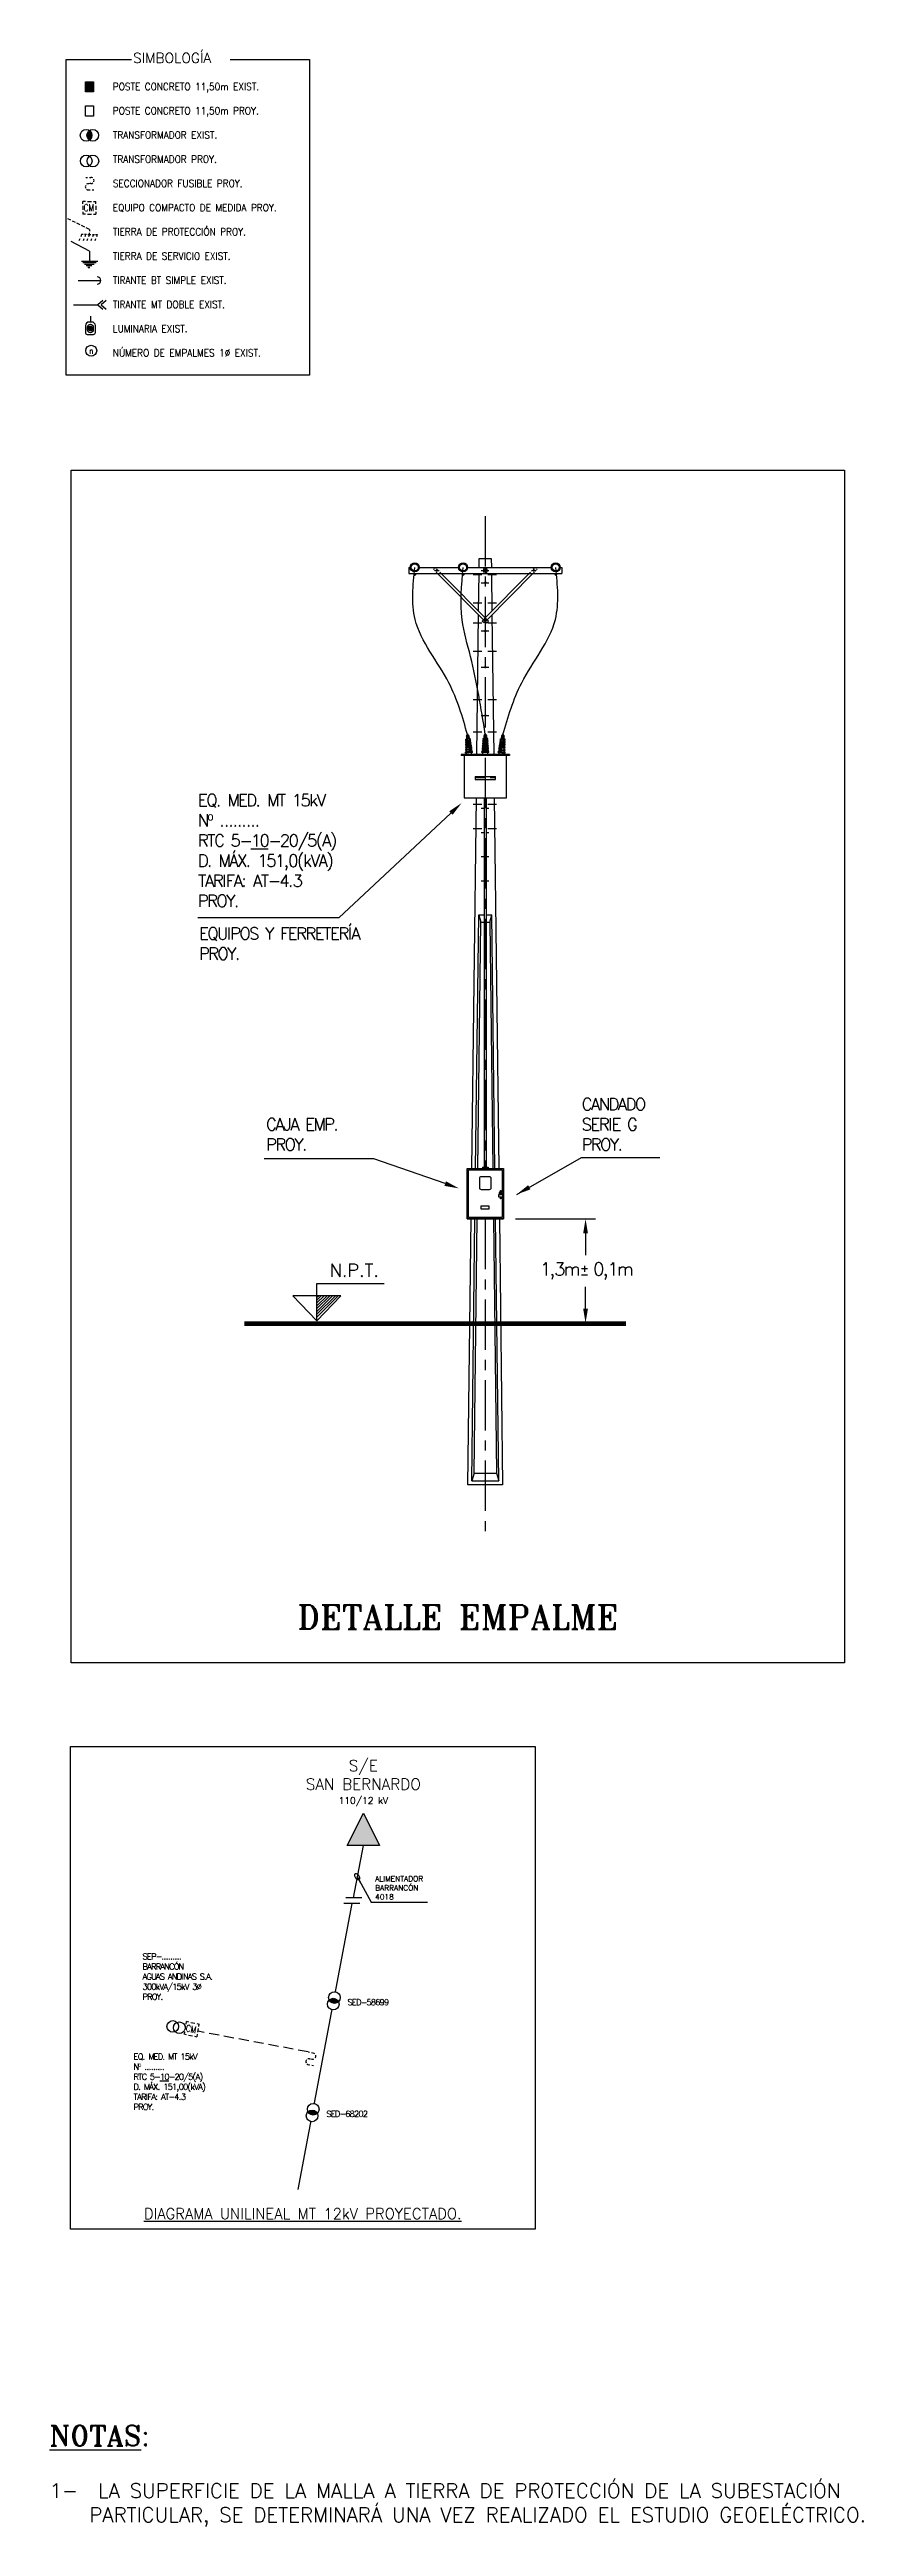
# Model space of a CAD drawing. Extents: x 0 to 349712, y 0 to 6275741.
# Drawn here: x 338792.7 to 338893.8, y 6273042.6 to 6273350.1 of the extents above; entities that cross this region are included whole.
import ezdxf
from ezdxf.enums import TextEntityAlignment as Align

# ---------------------------------------------------------------- set-up
doc = ezdxf.new("R2010")
doc.units = 0
doc.header["$LTSCALE"] = 5
for name, pattern in [('CENTER', [2, 1.25, -0.25, 0.25, -0.25]), ('DASHDOTX2', [2, 1, -0.5, 0, -0.5]), ('DASHED', [0.75, 0.5, -0.25]), ('HIDDEN', [0.375, 0.25, -0.125])]:
    doc.linetypes.add(name, pattern=pattern)
for name, color, linetype in [('COTAS', 11, 'Continuous'), ('DIBUJO', 2, 'Continuous'), ('EQUIPOS', 240, 'Continuous'), ('EQUIPOS_E', 240, 'Continuous'), ('EQUIPOS_P', 240, 'Continuous'), ('ESTRUCTURAS', 42, 'Continuous'), ('ESTRUCTURAS_E', 42, 'Continuous'), ('ESTRUCTURAS_P', 42, 'Continuous'), ('FORMATO', 20, 'Continuous'), ('LMT_A_E', 10, 'DASHDOTX2'), ('POSTES_E', 41, 'Continuous'), ('POSTES_P', 41, 'Continuous'), ('TEXTO', 2, 'Continuous')]:
    doc.layers.add(name, color=color, linetype=linetype)
doc.styles.add('ROMANS', font='romans.shx', dxfattribs={"height": 1})
doc.styles.add('ROMANT', font='romant.shx', dxfattribs={"height": 2})
doc.dimstyles.new('COTA 1000', dxfattribs={"dimtxt": 1.8, "dimasz": 1.8, "dimexe": 2.5, "dimexo": 2.5, "dimgap": 1.2, "dimtad": 0, "dimtih": 1, "dimtoh": 1, "dimdec": 0, "dimzin": 0, "dimdsep": 46, "dimtxsty": 'ROMANS', "dimcen": 0, "dimclrd": 11, "dimclre": 11, "dimclrt": 256, "dimadec": 0, "dimazin": 0, "dimtfac": 1, "dimtdec": 0, "dimtofl": 0, "dimtmove": 0, "dimatfit": 3, "dimfxlon": 1, "dimtfill": 1, "dimtolj": 1, "dimtzin": 0, "dimarcsym": 0})
doc.dimstyles.new('ELIPSE 500', dxfattribs={"dimtxt": 0.9, "dimasz": 0.9, "dimexe": 2.5, "dimexo": 2.5, "dimgap": 1.2, "dimtad": 0, "dimtih": 1, "dimtoh": 1, "dimdec": 0, "dimzin": 0, "dimdsep": 46, "dimtxsty": 'ROMANS', "dimblk": 'ELLIP', "dimcen": 0, "dimclrd": 11, "dimclre": 11, "dimclrt": 256, "dimadec": 0, "dimazin": 0, "dimtfac": 1, "dimtdec": 0, "dimtofl": 0, "dimtmove": 0, "dimatfit": 3, "dimldrblk": 'ELLIP', "dimfxlon": 1, "dimtolj": 1, "dimtzin": 0, "dimarcsym": 0})

msp = doc.modelspace()

# ---------------------------------------------------------------- texts
at = {"insert": (338859.27, 6273198.42), "char_height": 1.8, "attachment_point": 5, "style": 'ROMANS'}
msp.add_mtext('{\\H0.9x;\\T0.8;1,3m  0,1m}', dxfattribs=at)
at = {"layer": 'TEXTO', "style": 'ROMANT'}
msp.add_text('SIMBOLOGÍA', height=1.25, dxfattribs=at).set_placement((338803.09, 6273348.4))
at = {"layer": 'TEXTO', "style": 'ROMANS', "width": 0.9}
for s, p in [('POSTE CONCRETO 11,50m EXIST.', (338800.58, 6273345.02)), ('POSTE CONCRETO 11,50m PROY.', (338800.58, 6273342.02)), ('TRANSFORMADOR EXIST.', (338800.58, 6273339.01)), ('TRANSFORMADOR PROY.', (338800.58, 6273336)), ('SECCIONADOR FUSIBLE PROY.', (338800.58, 6273333)), ('EQUIPO COMPACTO DE MEDIDA PROY.', (338800.58, 6273329.99)), ('TIERRA DE PROTECCIÓN PROY.', (338800.58, 6273326.99)), ('TIERRA DE SERVICIO EXIST.', (338800.58, 6273323.98)), ('TIRANTE BT SIMPLE EXIST.', (338800.58, 6273320.98)), ('TIRANTE MT DOBLE EXIST.', (338800.58, 6273317.97)), ('LUMINARIA EXIST.', (338800.58, 6273314.96)), ('NÚMERO DE EMPALMES 1Ø EXIST.', (338800.58, 6273311.96))]:
    msp.add_text(s, height=0.9, dxfattribs=at).set_placement(p)
at = {"layer": 'TEXTO', "style": 'ROMANS'}
for s, insert, char_height, attachment_point in [('{\\Fromant|c0;DETALLE EMPALME}', (338843.41, 6273153.96), 3, 8), ('{\\Fromant|c0;\\H1.667X;S/E\\PSAN BERNARDO\\P}110/12 kV', (338831.68, 6273131.99), 0.8287, 8), ('{\\H0.9x;ALIMENTADOR\\PBARRANCÓN\\P4018}', (338833.14, 6273120.38), 0.75, 7), ('{\\Fromant|c0;\\H1.667X;\\LDIAGRAMA UNILINEAL MT 12kV PROYECTADO.}', (338824.16, 6273080.72), 0.8, 8)]:
    msp.add_mtext(s, dxfattribs=dict(at, insert=insert, char_height=char_height, attachment_point=attachment_point))
at = {"layer": 'TEXTO', "color": 2, "insert": (338792.72, 6273055.07), "char_height": 1.8, "attachment_point": 1, "style": 'ROMANS'}
msp.add_mtext('{\\Fromant|c0;\\H1.389x;\\L\\C256;NOTAS\\Fromans|c0;\\H0.9999x;\\l:}\\P\\P1-  LA SUPERFICIE DE LA MALLA A TIERRA DE PROTECCIÓN DE LA SUBESTACIÓN\\P    PARTICULAR, SE DETERMINARÁ UNA VEZ REALIZADO EL ESTUDIO GEOELÉCTRICO.  ', dxfattribs=at)

# ---------------------------------------------------------------- blocks, each defined once
blk = doc.blocks.new('NPT')
at = {"color": 0}
for p, q in [((0, 0.75), (0.8, 1.55)), ((0, 0.57), (0.98, 1.55)), ((0, 0.4), (1.16, 1.55)), ((0, 0.22), (1.33, 1.55)), ((0, 1.46), (0.1, 1.55)), ((0, 1.28), (0.27, 1.55)), ((0, 1.1), (0.45, 1.55)), ((0, 0.93), (0.63, 1.55))]:
    blk.add_line(p, q, dxfattribs=at)
blk.add_lwpolyline([(-1.49, 1.55), (0, 0), (1.49, 1.55)], close=True)
blk.add_lwpolyline([(0, 0), (0, 2.3), (4.18, 2.3)])
at = {"style": 'ROMANS'}
blk.add_text('N.P.T.', height=0.8, dxfattribs=at).set_placement((0.8, 2.73))
blk = doc.blocks.new('*U47')
blk.add_wipeout([(-0.83, 1.45), (-2.28, 1.45), (-2.28, -1.25), (-1.57, -1.25), (-1.56, -1.25), (-1.55, -1.26), (-1.53, -1.27), (-1.51, -1.28), (-1.5, -1.29), (-1.48, -1.3), (-1.46, -1.3), (-1.45, -1.31), (-1.43, -1.32), (-1.41, -1.33), (-1.4, -1.33), (-1.38, -1.34), (-1.36, -1.35), (-1.35, -1.35), (-1.33, -1.36), (-1.31, -1.37), (-1.3, -1.37), (-1.28, -1.38), (-1.26, -1.38), (-1.24, -1.39), (-1.23, -1.39), (-1.21, -1.4), (-1.19, -1.4), (-1.17, -1.41), (-1.16, -1.41), (-1.14, -1.42), (-1.12, -1.42), (-1.1, -1.42), (-1.08, -1.43), (-1.07, -1.43), (-1.05, -1.43), (-1.03, -1.44), (-1.01, -1.44), (-0.99, -1.44), (-0.98, -1.44), (-0.96, -1.44), (-0.94, -1.45), (-0.92, -1.45), (-0.9, -1.45), (-0.89, -1.45), (-0.87, -1.45), (-0.85, -1.45), (-0.83, -1.45), (0.83, -1.45), (0.85, -1.45), (0.87, -1.45), (0.89, -1.45), (0.9, -1.45), (0.92, -1.45), (0.94, -1.45), (0.96, -1.44), (0.98, -1.44), (0.99, -1.44), (1.01, -1.44), (1.03, -1.44), (1.05, -1.43), (1.07, -1.43), (1.08, -1.43), (1.1, -1.42), (1.12, -1.42), (1.14, -1.42), (1.16, -1.41), (1.17, -1.41), (1.19, -1.4), (1.21, -1.4), (1.23, -1.39), (1.24, -1.39), (1.26, -1.38), (1.28, -1.38), (1.3, -1.37), (1.31, -1.37), (1.33, -1.36), (1.35, -1.35), (1.36, -1.35), (1.38, -1.34), (1.4, -1.33), (1.41, -1.33), (1.43, -1.32), (1.45, -1.31), (1.46, -1.3), (1.48, -1.3), (1.5, -1.29), (1.51, -1.28), (1.53, -1.27), (1.55, -1.26), (1.56, -1.25), (1.57, -1.25), (2.28, -1.25), (2.28, 1.45), (0.83, 1.45), (0.81, 1.45), (0.79, 1.45), (0.78, 1.45), (0.76, 1.45), (0.74, 1.45), (0.72, 1.45), (0.7, 1.44), (0.69, 1.44), (0.67, 1.44), (0.65, 1.44), (0.63, 1.44), (0.61, 1.43), (0.59, 1.43), (0.58, 1.43), (0.56, 1.42), (0.54, 1.42), (0.52, 1.42), (0.51, 1.41), (0.49, 1.41), (0.47, 1.4), (0.45, 1.4), (0.43, 1.39), (0.42, 1.39), (0.4, 1.38), (0.38, 1.38), (0.37, 1.37), (0.35, 1.37), (0.33, 1.36), (0.31, 1.35), (0.3, 1.35), (0.28, 1.34), (0.26, 1.33), (0.25, 1.33), (0.23, 1.32), (0.21, 1.31), (0.2, 1.3), (0.18, 1.3), (0.16, 1.29), (0.15, 1.28), (0.13, 1.27), (0.12, 1.26), (0.1, 1.25), (0.08, 1.24), (0.07, 1.23), (0.05, 1.22), (0.04, 1.21), (0.02, 1.2), (0.01, 1.19), (0, 1.19), (-0.01, 1.19), (-0.02, 1.2), (-0.04, 1.21), (-0.05, 1.22), (-0.07, 1.23), (-0.08, 1.24), (-0.1, 1.25), (-0.12, 1.26), (-0.13, 1.27), (-0.15, 1.28), (-0.16, 1.29), (-0.18, 1.3), (-0.2, 1.3), (-0.21, 1.31), (-0.23, 1.32), (-0.25, 1.33), (-0.26, 1.33), (-0.28, 1.34), (-0.3, 1.35), (-0.31, 1.35), (-0.33, 1.36), (-0.35, 1.37), (-0.37, 1.37), (-0.38, 1.38), (-0.4, 1.38), (-0.42, 1.39), (-0.43, 1.39), (-0.45, 1.4), (-0.47, 1.4), (-0.49, 1.41), (-0.51, 1.41), (-0.52, 1.42), (-0.54, 1.42), (-0.56, 1.42), (-0.58, 1.43), (-0.59, 1.43), (-0.61, 1.43), (-0.63, 1.44), (-0.65, 1.44), (-0.67, 1.44), (-0.69, 1.44), (-0.7, 1.44), (-0.72, 1.45), (-0.74, 1.45), (-0.76, 1.45), (-0.78, 1.45), (-0.79, 1.45), (-0.81, 1.45)])
at = {"layer": 'EQUIPOS_E'}
h = blk.add_hatch(color=256, dxfattribs=at)
edge = h.paths.add_edge_path()
edge.add_arc((-0.83, 0), 1.45, 304.95381, 360)
edge.add_arc((-0.83, 0), 1.45, 359.99879, 415.04877)
edge.add_arc((0.83, 0), 1.45, 124.95115, 180.00129)
edge.add_arc((0.83, 0), 1.45, 179.99556, 235.05063)
for centre in [(-0.83, 0), (0.83, 0)]:
    blk.add_circle(centre, 1.45, dxfattribs=at)
blk = doc.blocks.new('PC-11-5_P')
blk.add_wipeout([(-1, 1.25), (1, 1.25), (1, -1.25), (-1, -1.25)]).dxf.layer = 'POSTES_E'
at = {"layer": 'POSTES_E'}
blk.add_lwpolyline([(-1, 1.25), (1, 1.25), (1, -1.25), (-1, -1.25)], close=True, dxfattribs=at)
blk = doc.blocks.new('*U49')
blk.add_wipeout([(-1.6, -1.6), (-1.6, 1.6), (1.6, 1.6), (1.6, -1.6)])
at = {"layer": 'EQUIPOS'}
for p, q in [((-0.99, 1.6), (-1.6, 1.6)), ((-1.6, 0.99), (-1.6, 1.6)), ((-1.6, 0.49), (-1.6, -0.49)), ((-0.49, 1.6), (0.49, 1.6)), ((0.99, 1.6), (1.6, 1.6)), ((1.6, 0.99), (1.6, 1.6)), ((1.6, 0.49), (1.6, -0.49)), ((-1.6, -0.99), (-1.6, -1.6)), ((-0.99, -1.6), (-1.6, -1.6)), ((-0.49, -1.6), (0.49, -1.6)), ((0.99, -1.6), (1.6, -1.6)), ((1.6, -0.99), (1.6, -1.6))]:
    blk.add_line(p, q, dxfattribs=at)
at = {"layer": 'EQUIPOS', "style": 'ROMANS', "width": 0.8}
blk.add_text('CM', height=1.683, dxfattribs=at).set_placement((-1.43, -0.81))
blk = doc.blocks.new('*U48')
at = {"layer": 'ESTRUCTURAS_E', "ltscale": 3}
for p, q in [((1.5, -0.8), (0, 0)), ((3.8, -1.9), (2.3, -1.2)), ((6.1, -3), (4.5, -2.3)), ((5.7, -10.9), (6.1, -9.8)), ((6.8, -7.9), (6.4, -9)), ((8.4, -4.2), (6.8, -3.4)), ((7.6, -7.9), (6.8, -7.9)), ((7.7, -10.9), (8.1, -9.8)), ((9.2, -7.9), (8.2, -7.9)), ((8.8, -7.9), (8.4, -9)), ((10.7, -5.4), (9.1, -4.6)), ((9.6, -10.9), (10, -9.8)), ((10, -7.9), (11.4, -7.9)), ((10.7, -7.9), (10.3, -9)), ((10.7, -5.4), (10.7, -6.2)), ((10.7, -7.9), (10.7, -7.1)), ((11.6, -10.9), (12, -9.8)), ((12.2, -7.9), (13.2, -7.9)), ((12.7, -7.9), (12.3, -9)), ((13.5, -10.9), (13.9, -9.8)), ((13.8, -7.9), (14.6, -7.9)), ((14.6, -7.9), (14.2, -9))]:
    blk.add_line(p, q, dxfattribs=at)
blk = doc.blocks.new('*U23')
at = {"layer": 'ESTRUCTURAS_E'}
blk.add_line((0, 0), (7.5, 0), dxfattribs=at)
blk.add_arc((6.27, 0), 1.23, 273.20334, 86.79666, dxfattribs=at)
blk = doc.blocks.new('*U50')
at = {"layer": 'ESTRUCTURAS_E'}
for p, q in [((9.1, -4.7), (0, 0)), ((5.2, -9.8), (13.3, -9.8)), ((12.5, -10.6), (5.9, -10.6)), ((11.4, -11.4), (6.6, -11.4)), ((10.4, -12.1), (7.5, -12.1)), ((9.1, -4.7), (9.1, -9.8)), ((9.4, -12.8), (8.4, -12.8)), ((9, -13.4), (8.8, -13.4))]:
    blk.add_line(p, q, dxfattribs=at)
blk = doc.blocks.new('PC-11-5_E')
at = {"layer": 'POSTES_E'}
blk.add_lwpolyline([(-1, 1.25), (1, 1.25), (1, -1.25), (-1, -1.25)], close=True, dxfattribs=at)
blk.add_solid([(-1, 1.25), (1, 1.25), (-1, -1.25), (1, -1.25)], dxfattribs=at)
blk = doc.blocks.new('*U42')
blk.add_wipeout([(-2.08, 0.02), (0, 0.02), (0, -0.02), (-2.08, -0.02)])
at = {"layer": 'EQUIPOS_E', "ltscale": 3}
for p, q in [((-1.94, 3.09), (-1.51, 3.09)), ((-1.06, 1.54), (-1.32, 1.52)), ((-1.32, 0), (-0.88, 0)), ((-1.02, 3.09), (-0.67, 3.09)), ((-0.67, 1.57), (-0.89, 1.55)), ((-0.39, 0), (0, 0))]:
    blk.add_line(p, q, dxfattribs=at)
for centre, start, end in [((-1.32, 0.76), 151.92794, 207.55177), ((-1.32, 0.76), 90, 124.53312), ((-1.32, 0.76), 235.54702, 270), ((-0.67, 2.33), 55.46688, 90), ((-0.67, 2.33), 270, 304.45298), ((-0.67, 2.33), 332.44823, 28.07206)]:
    blk.add_arc(centre, 0.759, start, end, dxfattribs=at)
blk = doc.blocks.new('TRAF-A_P')
blk.add_wipeout([(-0.83, 1.45), (-2.28, 1.45), (-2.28, -1.25), (-1.57, -1.25), (-1.56, -1.25), (-1.55, -1.26), (-1.53, -1.27), (-1.51, -1.28), (-1.5, -1.29), (-1.48, -1.3), (-1.46, -1.3), (-1.45, -1.31), (-1.43, -1.32), (-1.41, -1.33), (-1.4, -1.33), (-1.38, -1.34), (-1.36, -1.35), (-1.35, -1.35), (-1.33, -1.36), (-1.31, -1.37), (-1.3, -1.37), (-1.28, -1.38), (-1.26, -1.38), (-1.24, -1.39), (-1.23, -1.39), (-1.21, -1.4), (-1.19, -1.4), (-1.17, -1.41), (-1.16, -1.41), (-1.14, -1.42), (-1.12, -1.42), (-1.1, -1.42), (-1.08, -1.43), (-1.07, -1.43), (-1.05, -1.43), (-1.03, -1.44), (-1.01, -1.44), (-0.99, -1.44), (-0.98, -1.44), (-0.96, -1.44), (-0.94, -1.45), (-0.92, -1.45), (-0.9, -1.45), (-0.89, -1.45), (-0.87, -1.45), (-0.85, -1.45), (-0.83, -1.45), (0.83, -1.45), (0.85, -1.45), (0.87, -1.45), (0.89, -1.45), (0.9, -1.45), (0.92, -1.45), (0.94, -1.45), (0.96, -1.44), (0.98, -1.44), (0.99, -1.44), (1.01, -1.44), (1.03, -1.44), (1.05, -1.43), (1.07, -1.43), (1.08, -1.43), (1.1, -1.42), (1.12, -1.42), (1.14, -1.42), (1.16, -1.41), (1.17, -1.41), (1.19, -1.4), (1.21, -1.4), (1.23, -1.39), (1.24, -1.39), (1.26, -1.38), (1.28, -1.38), (1.3, -1.37), (1.31, -1.37), (1.33, -1.36), (1.35, -1.35), (1.36, -1.35), (1.38, -1.34), (1.4, -1.33), (1.41, -1.33), (1.43, -1.32), (1.45, -1.31), (1.46, -1.3), (1.48, -1.3), (1.5, -1.29), (1.51, -1.28), (1.53, -1.27), (1.55, -1.26), (1.56, -1.25), (1.57, -1.25), (2.28, -1.25), (2.28, 1.45), (0.83, 1.45), (0.81, 1.45), (0.79, 1.45), (0.78, 1.45), (0.76, 1.45), (0.74, 1.45), (0.72, 1.45), (0.7, 1.44), (0.69, 1.44), (0.67, 1.44), (0.65, 1.44), (0.63, 1.44), (0.61, 1.43), (0.59, 1.43), (0.58, 1.43), (0.56, 1.42), (0.54, 1.42), (0.52, 1.42), (0.51, 1.41), (0.49, 1.41), (0.47, 1.4), (0.45, 1.4), (0.43, 1.39), (0.42, 1.39), (0.4, 1.38), (0.38, 1.38), (0.37, 1.37), (0.35, 1.37), (0.33, 1.36), (0.31, 1.35), (0.3, 1.35), (0.28, 1.34), (0.26, 1.33), (0.25, 1.33), (0.23, 1.32), (0.21, 1.31), (0.2, 1.3), (0.18, 1.3), (0.16, 1.29), (0.15, 1.28), (0.13, 1.27), (0.12, 1.26), (0.1, 1.25), (0.08, 1.24), (0.07, 1.23), (0.05, 1.22), (0.04, 1.21), (0.02, 1.2), (0.01, 1.19), (0, 1.19), (-0.01, 1.19), (-0.02, 1.2), (-0.04, 1.21), (-0.05, 1.22), (-0.07, 1.23), (-0.08, 1.24), (-0.1, 1.25), (-0.12, 1.26), (-0.13, 1.27), (-0.15, 1.28), (-0.16, 1.29), (-0.18, 1.3), (-0.2, 1.3), (-0.21, 1.31), (-0.23, 1.32), (-0.25, 1.33), (-0.26, 1.33), (-0.28, 1.34), (-0.3, 1.35), (-0.31, 1.35), (-0.33, 1.36), (-0.35, 1.37), (-0.37, 1.37), (-0.38, 1.38), (-0.4, 1.38), (-0.42, 1.39), (-0.43, 1.39), (-0.45, 1.4), (-0.47, 1.4), (-0.49, 1.41), (-0.51, 1.41), (-0.52, 1.42), (-0.54, 1.42), (-0.56, 1.42), (-0.58, 1.43), (-0.59, 1.43), (-0.61, 1.43), (-0.63, 1.44), (-0.65, 1.44), (-0.67, 1.44), (-0.69, 1.44), (-0.7, 1.44), (-0.72, 1.45), (-0.74, 1.45), (-0.76, 1.45), (-0.78, 1.45), (-0.79, 1.45), (-0.81, 1.45)])
at = {"layer": 'EQUIPOS_E'}
for centre in [(-0.83, 0), (0.83, 0)]:
    blk.add_circle(centre, 1.45, dxfattribs=at)
blk = doc.blocks.new('*U21')
at = {"layer": 'ESTRUCTURAS_E', "ltscale": 5}
blk.add_line((0, 0), (8.01, 0), dxfattribs=at)
for points in [[(9.65, 1.52), (8.01, 0), (9.65, -1.37)], [(10.75, 1.52), (9.11, 0), (10.75, -1.37)]]:
    blk.add_lwpolyline(points, dxfattribs=at)
blk = doc.blocks.new('*U32')
at = {"color": 50}
blk.add_wipeout([(-1.23, -4.09), (-1.23, 0), (1.23, 0), (1.23, -4.09), (1.23, -4.11), (1.23, -4.14), (1.23, -4.16), (1.22, -4.18), (1.22, -4.2), (1.21, -4.22), (1.21, -4.24), (1.2, -4.26), (1.19, -4.28), (1.18, -4.3), (1.17, -4.32), (1.16, -4.34), (1.14, -4.36), (1.13, -4.38), (1.12, -4.39), (1.1, -4.41), (1.08, -4.42), (1.07, -4.44), (1.05, -4.45), (1.03, -4.46), (1.02, -4.47), (1.02, -4.47), (1, -4.49), (0.98, -4.5), (0.95, -4.51), (0.93, -4.51), (0.91, -4.52), (0.89, -4.53), (0.87, -4.53), (0.85, -4.54), (0.83, -4.54), (0.8, -4.54), (0.78, -4.54), (-0.78, -4.54), (-0.8, -4.54), (-0.81, -4.54), (-0.83, -4.54), (-0.84, -4.54), (-0.85, -4.53), (-0.87, -4.53), (-0.88, -4.53), (-0.89, -4.53), (-0.9, -4.52), (-0.91, -4.52), (-0.92, -4.52), (-0.93, -4.51), (-0.94, -4.51), (-0.95, -4.51), (-0.96, -4.5), (-0.98, -4.5), (-0.99, -4.49), (-1.01, -4.48), (-1.03, -4.47), (-1.04, -4.46), (-1.06, -4.44), (-1.08, -4.43), (-1.09, -4.42), (-1.1, -4.41), (-1.11, -4.4), (-1.12, -4.39), (-1.12, -4.38), (-1.13, -4.37), (-1.14, -4.37), (-1.14, -4.36), (-1.15, -4.35), (-1.16, -4.33), (-1.17, -4.31), (-1.18, -4.29), (-1.19, -4.28), (-1.2, -4.26), (-1.21, -4.24), (-1.21, -4.22), (-1.22, -4.2), (-1.22, -4.18), (-1.23, -4.15), (-1.23, -4.12)], dxfattribs=at)
at = {"layer": 'EQUIPOS_E', "linetype": 'Continuous'}
blk.add_hatch(color=50, dxfattribs=at).paths.add_polyline_path([(0.72, -3.42, 0.8991), (-0.72, -2.72, 0.8991)])
at = {"layer": 'EQUIPOS_E', "color": 50, "linetype": 'Continuous'}
blk.add_line((0, 0), (0, -1.46), dxfattribs=at)
for points in [[(0.33, -1.46), (-0.33, -1.46, 0.414214), (-1.23, -2.36), (-1.23, -4.09, 0.414214), (-0.78, -4.54), (0.78, -4.54, 0.414214), (1.23, -4.09), (1.23, -2.36, 0.414214)], [(-0.72, -2.72), (-0.72, -2.72, -1), (0.72, -2.72), (0.72, -2.72), (0.72, -3.42, -1), (-0.72, -3.42)]]:
    blk.add_lwpolyline(points, format="xyb", close=True, dxfattribs=at)
blk = doc.blocks.new('n-emp-1')
blk.add_circle((0, 0), 1.7)
at = {"style": 'ROMANS', "width": 0.8}
blk.add_attdef('N', text='', height=1.8, dxfattribs=at).set_placement((0, 0), align=Align.MIDDLE)
blk = doc.blocks.new('207')
blk.add_lwpolyline([(0, 2.5), (-2, -1.5), (2, -1.5)], close=True)
blk.add_solid([(0, 2.5), (-2, -1.5), (2, -1.5), (-2, -1.5)])
blk = doc.blocks.new('ELLIP')
at = {"color": 0, "lineweight": -2}
blk.add_line((-0.5, 0), (-1, 0), dxfattribs=at)
at = {"color": 0}
blk.add_ellipse((0, 0), major_axis=(0.5, 0), ratio=0.537857, dxfattribs=at)
blk = doc.blocks.new('2')
for p, q in [((-0.6875, -0.9375), (-0.0625, 0.9375)), ((0.0625, -0.9375), (0.6875, 0.9375))]:
    blk.add_line(p, q)
blk = doc.blocks.new('*U51')
blk.add_wipeout([(-1.6, -1.6), (-1.6, 1.6), (1.6, 1.6), (1.6, -1.6)])
at = {"layer": 'EQUIPOS'}
for p, q in [((-0.99, 1.6), (-1.6, 1.6)), ((-1.6, 0.99), (-1.6, 1.6)), ((-1.6, 0.49), (-1.6, -0.49)), ((-0.49, 1.6), (0.49, 1.6)), ((0.99, 1.6), (1.6, 1.6)), ((1.6, 0.99), (1.6, 1.6)), ((1.6, 0.49), (1.6, -0.49)), ((-1.6, -0.99), (-1.6, -1.6)), ((-0.99, -1.6), (-1.6, -1.6)), ((-0.49, -1.6), (0.49, -1.6)), ((0.99, -1.6), (1.6, -1.6)), ((1.6, -0.99), (1.6, -1.6))]:
    blk.add_line(p, q, dxfattribs=at)
at = {"layer": 'EQUIPOS', "style": 'ROMANS', "width": 0.8}
blk.add_text('CM', height=1.683, dxfattribs=at).set_placement((-1.43, -0.81))
blk = doc.blocks.new('*U52')
blk.add_wipeout([(-0.83, 1.45), (-2.28, 1.45), (-2.28, -1.25), (-1.57, -1.25), (-1.56, -1.25), (-1.55, -1.26), (-1.53, -1.27), (-1.51, -1.28), (-1.5, -1.29), (-1.48, -1.3), (-1.46, -1.3), (-1.45, -1.31), (-1.43, -1.32), (-1.41, -1.33), (-1.4, -1.33), (-1.38, -1.34), (-1.36, -1.35), (-1.35, -1.35), (-1.33, -1.36), (-1.31, -1.37), (-1.3, -1.37), (-1.28, -1.38), (-1.26, -1.38), (-1.24, -1.39), (-1.23, -1.39), (-1.21, -1.4), (-1.19, -1.4), (-1.17, -1.41), (-1.16, -1.41), (-1.14, -1.42), (-1.12, -1.42), (-1.1, -1.42), (-1.08, -1.43), (-1.07, -1.43), (-1.05, -1.43), (-1.03, -1.44), (-1.01, -1.44), (-0.99, -1.44), (-0.98, -1.44), (-0.96, -1.44), (-0.94, -1.45), (-0.92, -1.45), (-0.9, -1.45), (-0.89, -1.45), (-0.87, -1.45), (-0.85, -1.45), (-0.83, -1.45), (0.83, -1.45), (0.85, -1.45), (0.87, -1.45), (0.89, -1.45), (0.9, -1.45), (0.92, -1.45), (0.94, -1.45), (0.96, -1.44), (0.98, -1.44), (0.99, -1.44), (1.01, -1.44), (1.03, -1.44), (1.05, -1.43), (1.07, -1.43), (1.08, -1.43), (1.1, -1.42), (1.12, -1.42), (1.14, -1.42), (1.16, -1.41), (1.17, -1.41), (1.19, -1.4), (1.21, -1.4), (1.23, -1.39), (1.24, -1.39), (1.26, -1.38), (1.28, -1.38), (1.3, -1.37), (1.31, -1.37), (1.33, -1.36), (1.35, -1.35), (1.36, -1.35), (1.38, -1.34), (1.4, -1.33), (1.41, -1.33), (1.43, -1.32), (1.45, -1.31), (1.46, -1.3), (1.48, -1.3), (1.5, -1.29), (1.51, -1.28), (1.53, -1.27), (1.55, -1.26), (1.56, -1.25), (1.57, -1.25), (2.28, -1.25), (2.28, 1.45), (0.83, 1.45), (0.81, 1.45), (0.79, 1.45), (0.78, 1.45), (0.76, 1.45), (0.74, 1.45), (0.72, 1.45), (0.7, 1.44), (0.69, 1.44), (0.67, 1.44), (0.65, 1.44), (0.63, 1.44), (0.61, 1.43), (0.59, 1.43), (0.58, 1.43), (0.56, 1.42), (0.54, 1.42), (0.52, 1.42), (0.51, 1.41), (0.49, 1.41), (0.47, 1.4), (0.45, 1.4), (0.43, 1.39), (0.42, 1.39), (0.4, 1.38), (0.38, 1.38), (0.37, 1.37), (0.35, 1.37), (0.33, 1.36), (0.31, 1.35), (0.3, 1.35), (0.28, 1.34), (0.26, 1.33), (0.25, 1.33), (0.23, 1.32), (0.21, 1.31), (0.2, 1.3), (0.18, 1.3), (0.16, 1.29), (0.15, 1.28), (0.13, 1.27), (0.12, 1.26), (0.1, 1.25), (0.08, 1.24), (0.07, 1.23), (0.05, 1.22), (0.04, 1.21), (0.02, 1.2), (0.01, 1.19), (0, 1.19), (-0.01, 1.19), (-0.02, 1.2), (-0.04, 1.21), (-0.05, 1.22), (-0.07, 1.23), (-0.08, 1.24), (-0.1, 1.25), (-0.12, 1.26), (-0.13, 1.27), (-0.15, 1.28), (-0.16, 1.29), (-0.18, 1.3), (-0.2, 1.3), (-0.21, 1.31), (-0.23, 1.32), (-0.25, 1.33), (-0.26, 1.33), (-0.28, 1.34), (-0.3, 1.35), (-0.31, 1.35), (-0.33, 1.36), (-0.35, 1.37), (-0.37, 1.37), (-0.38, 1.38), (-0.4, 1.38), (-0.42, 1.39), (-0.43, 1.39), (-0.45, 1.4), (-0.47, 1.4), (-0.49, 1.41), (-0.51, 1.41), (-0.52, 1.42), (-0.54, 1.42), (-0.56, 1.42), (-0.58, 1.43), (-0.59, 1.43), (-0.61, 1.43), (-0.63, 1.44), (-0.65, 1.44), (-0.67, 1.44), (-0.69, 1.44), (-0.7, 1.44), (-0.72, 1.45), (-0.74, 1.45), (-0.76, 1.45), (-0.78, 1.45), (-0.79, 1.45), (-0.81, 1.45)])
at = {"layer": 'EQUIPOS_E'}
h = blk.add_hatch(color=256, dxfattribs=at)
edge = h.paths.add_edge_path()
edge.add_arc((-0.83, 0), 1.45, 304.95381, 360)
edge.add_arc((-0.83, 0), 1.45, 359.99879, 415.04877)
edge.add_arc((0.83, 0), 1.45, 124.95115, 180.00129)
edge.add_arc((0.83, 0), 1.45, 179.99556, 235.05063)
for centre in [(-0.83, 0), (0.83, 0)]:
    blk.add_circle(centre, 1.45, dxfattribs=at)

# ---------------------------------------------------------------- linework, layer by layer
at = {"color": 251, "linetype": 'CENTER'}
for p, q in [((338846.82, 6273292.14), (338846.82, 6273211.13)), ((338845.3, 6273284.88), (338846.4, 6273284.88)), ((338846.32, 6273285.38), (338847.28, 6273285.38)), ((338847.13, 6273284.88), (338848.23, 6273284.88)), ((338845.3, 6273281.38), (338846.4, 6273281.38)), ((338846.32, 6273283.88), (338847.28, 6273283.88)), ((338847.13, 6273281.38), (338848.23, 6273281.38)), ((338845.3, 6273278.88), (338846.4, 6273278.88)), ((338847.13, 6273278.88), (338848.23, 6273278.88)), ((338845.3, 6273275.38), (338846.4, 6273275.38)), ((338846.32, 6273277.88), (338847.28, 6273277.88)), ((338847.13, 6273275.38), (338848.23, 6273275.38)), ((338846.32, 6273273.38), (338847.28, 6273273.38)), ((338845.3, 6273269.38), (338846.4, 6273269.38)), ((338847.13, 6273269.38), (338848.23, 6273269.38)), ((338846.32, 6273267.38), (338847.28, 6273267.38)), ((338845.3, 6273265.38), (338846.4, 6273265.38)), ((338847.13, 6273265.38), (338848.23, 6273265.38)), ((338845.3, 6273256.38), (338846.4, 6273256.38)), ((338846.32, 6273255.88), (338846.67, 6273255.88)), ((338846.95, 6273255.88), (338847.28, 6273255.88)), ((338847.13, 6273256.38), (338848.23, 6273256.38)), ((338845.3, 6273253.38), (338846.4, 6273253.38)), ((338846.32, 6273252.88), (338846.67, 6273252.88)), ((338846.95, 6273252.88), (338847.28, 6273252.88)), ((338847.13, 6273253.38), (338848.23, 6273253.38)), ((338846.32, 6273249.88), (338846.67, 6273249.88)), ((338846.95, 6273249.88), (338847.28, 6273249.88)), ((338846.32, 6273246.88), (338846.67, 6273246.88)), ((338846.95, 6273246.88), (338847.28, 6273246.88)), ((338846.82, 6273204.88), (338846.82, 6273165.31))]:
    msp.add_line(p, q, dxfattribs=at)
at = {"color": 2, "linetype": 'Continuous'}
for p, q in [((338837.32, 6273285.77), (338837.51, 6273285.77)), ((338837.32, 6273285.77), (338837.32, 6273285.02)), ((338837.32, 6273285.02), (338856.32, 6273285.02)), ((338838.63, 6273285.77), (338843.51, 6273285.77)), ((338840.9, 6273285.02), (338846.97, 6273278.89)), ((338841.36, 6273285.02), (338847.2, 6273279.12)), ((338844.63, 6273285.77), (338855.01, 6273285.77)), ((338852.28, 6273285.02), (338846.82, 6273279.5)), ((338852.73, 6273285.02), (338847.05, 6273279.27)), ((338856.13, 6273285.77), (338856.32, 6273285.77)), ((338856.32, 6273285.77), (338856.32, 6273285.02)), ((338846.59, 6273279.27), (338846.44, 6273279.12)), ((338846.67, 6273278.89), (338846.44, 6273279.12)), ((338846.82, 6273279.04), (338846.67, 6273278.89)), ((338846.97, 6273278.89), (338847.2, 6273279.12))]:
    msp.add_line(p, q, dxfattribs=at)
at = {"color": 251, "linetype": 'Continuous'}
for p, q in [((338837.92, 6273285.02), (338838.21, 6273285.02)), ((338837.92, 6273285.02), (338837.92, 6273284.98)), ((338837.92, 6273284.98), (338838.21, 6273284.98)), ((338837.95, 6273284.98), (338837.95, 6273284.91)), ((338837.99, 6273284.9), (338838.15, 6273284.9)), ((338838.03, 6273284.98), (338838.03, 6273284.91)), ((338838.03, 6273284.9), (338838.03, 6273284.82)), ((338838.03, 6273284.9), (338838.03, 6273284.9)), ((338838.03, 6273284.82), (338838.11, 6273284.82)), ((338838.11, 6273284.98), (338838.11, 6273284.91)), ((338838.11, 6273284.9), (338838.11, 6273284.82)), ((338838.11, 6273284.9), (338838.11, 6273284.9)), ((338838.19, 6273284.98), (338838.19, 6273284.91)), ((338838.21, 6273285.02), (338838.21, 6273284.98)), ((338840.39, 6273285.53), (338840.47, 6273285.61)), ((338840.39, 6273285.53), (338840.41, 6273285.51)), ((338840.5, 6273285.42), (338840.63, 6273285.29)), ((338840.53, 6273285.68), (338840.62, 6273285.76)), ((338840.62, 6273285.76), (338840.71, 6273285.68)), ((338840.73, 6273285.19), (338840.85, 6273285.07)), ((338840.77, 6273285.61), (338840.87, 6273285.51)), ((338840.96, 6273285.42), (338841.09, 6273285.29)), ((338841.19, 6273285.19), (338841.31, 6273285.07)), ((338843.92, 6273285.02), (338844.21, 6273285.02)), ((338843.92, 6273285.02), (338843.92, 6273284.98)), ((338843.92, 6273284.98), (338844.21, 6273284.98)), ((338843.95, 6273284.98), (338843.95, 6273284.91)), ((338843.99, 6273284.9), (338844.15, 6273284.9)), ((338844.03, 6273284.98), (338844.03, 6273284.91)), ((338844.03, 6273284.9), (338844.03, 6273284.82)), ((338844.03, 6273284.9), (338844.03, 6273284.9)), ((338844.03, 6273284.82), (338844.11, 6273284.82)), ((338844.11, 6273284.98), (338844.11, 6273284.91)), ((338844.11, 6273284.9), (338844.11, 6273284.82)), ((338844.11, 6273284.9), (338844.11, 6273284.9)), ((338844.19, 6273284.98), (338844.19, 6273284.91)), ((338844.21, 6273285.02), (338844.21, 6273284.98)), ((338852.45, 6273285.19), (338852.33, 6273285.07)), ((338852.68, 6273285.42), (338852.55, 6273285.29)), ((338852.87, 6273285.61), (338852.77, 6273285.51)), ((338852.91, 6273285.19), (338852.79, 6273285.07)), ((338853.02, 6273285.76), (338852.93, 6273285.68)), ((338853.14, 6273285.42), (338853, 6273285.29)), ((338853.1, 6273285.68), (338853.02, 6273285.76)), ((338853.25, 6273285.53), (338853.17, 6273285.61)), ((338853.25, 6273285.53), (338853.22, 6273285.51)), ((338855.43, 6273285.02), (338855.72, 6273285.02)), ((338855.43, 6273285.02), (338855.43, 6273284.98)), ((338855.43, 6273284.98), (338855.72, 6273284.98)), ((338855.45, 6273284.98), (338855.45, 6273284.91)), ((338855.49, 6273284.9), (338855.66, 6273284.9)), ((338855.53, 6273284.98), (338855.53, 6273284.91)), ((338855.53, 6273284.9), (338855.53, 6273284.9)), ((338855.53, 6273284.9), (338855.53, 6273284.82)), ((338855.53, 6273284.82), (338855.61, 6273284.82)), ((338855.61, 6273284.98), (338855.61, 6273284.91)), ((338855.61, 6273284.9), (338855.61, 6273284.9)), ((338855.61, 6273284.9), (338855.61, 6273284.82)), ((338855.69, 6273284.98), (338855.69, 6273284.91)), ((338855.72, 6273285.02), (338855.72, 6273284.98)), ((338846, 6273242.66), (338846.67, 6273242.66)), ((338846.26, 6273241.73), (338846.67, 6273241.73)), ((338846.95, 6273242.66), (338847.64, 6273242.66)), ((338846.95, 6273241.73), (338847.39, 6273241.73))]:
    msp.add_line(p, q, dxfattribs=at)
at = {"color": 251, "linetype": 'HIDDEN'}
for p, q in [((338846.61, 6273285.59), (338846.61, 6273285.18)), ((338846.82, 6273285.59), (338846.61, 6273285.59)), ((338846.82, 6273285.18), (338846.61, 6273285.18)), ((338846.82, 6273285.59), (338847.02, 6273285.59)), ((338846.82, 6273285.18), (338847.02, 6273285.18)), ((338847.02, 6273285.59), (338847.02, 6273285.18)), ((338846.78, 6273279.46), (338846.63, 6273279.31)), ((338847.01, 6273279.23), (338846.86, 6273279.08)), ((338845.57, 6273259.7), (338848.07, 6273259.7))]:
    msp.add_line(p, q, dxfattribs=at)
at = {"color": 2}
for p, q in [((338845.23, 6273262.9), (338844.36, 6273262.83)), ((338844.37, 6273262.71), (338844.36, 6273262.83)), ((338844.48, 6273262.84), (338844.47, 6273262.97)), ((338844.76, 6273264.9), (338844.51, 6273264.88)), ((338844.77, 6273264.8), (338844.52, 6273264.78)), ((338844.78, 6273264.7), (338844.52, 6273264.68)), ((338844.79, 6273264.6), (338844.52, 6273264.58)), ((338844.53, 6273264.48), (338844.81, 6273264.5)), ((338844.7, 6273265.02), (338844.55, 6273265)), ((338844.56, 6273264.88), (338844.55, 6273265)), ((338844.71, 6273264.89), (338844.7, 6273265.02)), ((338845.11, 6273262.89), (338845.1, 6273263.02)), ((338845.24, 6273262.78), (338845.23, 6273262.9)), ((338846.39, 6273262.8), (338846.39, 6273262.93)), ((338847.26, 6273262.93), (338846.39, 6273262.93)), ((338846.51, 6273262.93), (338846.51, 6273263.05)), ((338846.96, 6273264.65), (338846.68, 6273264.65)), ((338846.68, 6273264.55), (338846.97, 6273264.55)), ((338846.96, 6273264.75), (338846.69, 6273264.75)), ((338846.95, 6273264.95), (338846.7, 6273264.95)), ((338846.95, 6273264.85), (338846.7, 6273264.85)), ((338846.75, 6273264.95), (338846.75, 6273265.08)), ((338846.9, 6273265.08), (338846.75, 6273265.08)), ((338846.9, 6273264.95), (338846.9, 6273265.08)), ((338847.14, 6273262.93), (338847.14, 6273263.05)), ((338847.26, 6273262.8), (338847.26, 6273262.93)), ((338848.41, 6273262.78), (338848.42, 6273262.9)), ((338848.42, 6273262.9), (338849.29, 6273262.83)), ((338848.54, 6273262.89), (338848.55, 6273263.02)), ((338849.12, 6273264.48), (338848.84, 6273264.5)), ((338848.86, 6273264.7), (338849.13, 6273264.68)), ((338848.86, 6273264.6), (338849.13, 6273264.58)), ((338848.88, 6273264.8), (338849.13, 6273264.78)), ((338848.89, 6273264.9), (338849.14, 6273264.88)), ((338848.94, 6273264.89), (338848.95, 6273265.02)), ((338848.95, 6273265.02), (338849.1, 6273265)), ((338849.09, 6273264.88), (338849.1, 6273265)), ((338849.16, 6273262.84), (338849.17, 6273262.97)), ((338849.28, 6273262.71), (338849.29, 6273262.83)), ((338843.82, 6273262.55), (338843.82, 6273262.43)), ((338849.82, 6273262.55), (338843.82, 6273262.55)), ((338849.82, 6273262.43), (338843.82, 6273262.43)), ((338844.2, 6273262.43), (338844.2, 6273257.18)), ((338845.24, 6273262.78), (338844.37, 6273262.71)), ((338844.52, 6273262.55), (338844.49, 6273262.72)), ((338845.14, 6273262.55), (338845.12, 6273262.77)), ((338845.57, 6273259.8), (338848.07, 6273259.8)), ((338845.57, 6273259.8), (338845.57, 6273259.43)), ((338847.26, 6273262.8), (338846.39, 6273262.8)), ((338846.51, 6273262.55), (338846.51, 6273262.8)), ((338847.14, 6273262.55), (338847.14, 6273262.8)), ((338848.07, 6273259.43), (338848.07, 6273259.8)), ((338848.41, 6273262.78), (338849.28, 6273262.71)), ((338848.51, 6273262.55), (338848.53, 6273262.77)), ((338849.13, 6273262.55), (338849.15, 6273262.72)), ((338849.45, 6273257.18), (338849.45, 6273262.43)), ((338849.82, 6273262.55), (338849.82, 6273262.43)), ((338844.2, 6273257.18), (338849.45, 6273257.18)), ((338845.57, 6273259.43), (338848.07, 6273259.43)), ((338844.57, 6273211.13), (338844.57, 6273204.88)), ((338844.57, 6273211.13), (338849.07, 6273211.13)), ((338849.07, 6273211.13), (338849.07, 6273204.88)), ((338844.57, 6273204.88), (338849.07, 6273204.88)), ((338859.52, 6273198.69), (338858.78, 6273198.69)), ((338859.15, 6273199.06), (338859.15, 6273198.33)), ((338859.52, 6273197.91), (338858.78, 6273197.91)), ((338846.58, 6273191.88), (338847.01, 6273191.88))]:
    msp.add_line(p, q, dxfattribs=at)
at = {"color": 6}
for p, q in [((338844.38, 6273264.44), (338844.53, 6273264.48)), ((338844.96, 6273264.49), (338844.81, 6273264.5)), ((338846.53, 6273264.53), (338846.68, 6273264.55)), ((338847.12, 6273264.53), (338846.97, 6273264.55)), ((338848.69, 6273264.49), (338848.84, 6273264.5)), ((338849.27, 6273264.44), (338849.12, 6273264.48))]:
    msp.add_line(p, q, dxfattribs=at)
at = {"color": 251}
for p, q in [((338846.67, 6273257.18), (338846.67, 6273211.28)), ((338846.95, 6273257.18), (338846.95, 6273211.28)), ((338845.62, 6273211.13), (338846, 6273242.66)), ((338845.89, 6273211.13), (338846.26, 6273241.73)), ((338846, 6273242.66), (338846.26, 6273241.73)), ((338847.39, 6273241.73), (338847.64, 6273242.66)), ((338846.53, 6273211.28), (338847.12, 6273211.28)), ((338846.53, 6273211.28), (338846.53, 6273211.13)), ((338847.12, 6273211.28), (338847.12, 6273211.13)), ((338845.15, 6273172.39), (338845.54, 6273204.88)), ((338845.43, 6273173.31), (338845.81, 6273204.88)), ((338845.43, 6273173.31), (338845.15, 6273172.39)), ((338845.15, 6273172.39), (338848.49, 6273172.39)), ((338845.43, 6273173.31), (338848.22, 6273173.31))]:
    msp.add_line(p, q, dxfattribs=at)
for p, q in [((338850.59, 6273204.88), (338860.52, 6273204.88)), ((338859.27, 6273203.08), (338859.27, 6273200.38)), ((338859.27, 6273193.75), (338859.27, 6273196.45)), ((338849.07, 6273191.95), (338860.52, 6273191.95))]:
    msp.add_line(p, q)
at = {"color": 6, "flags": 128}
for points in [[(338845.99, 6273280.34), (338846.05, 6273285.02)], [(338846.06, 6273285.77), (338846.07, 6273286.88), (338847.57, 6273286.88), (338847.58, 6273285.77)], [(338847.59, 6273285.02), (338847.65, 6273280.34)], [(338845.77, 6273262.55), (338845.98, 6273279.88)], [(338847.65, 6273279.88), (338847.87, 6273262.55)], [(338844.35, 6273264.38), (338844.67, 6273264.4)], [(338844.35, 6273264.17), (338844.69, 6273264.2)], [(338844.35, 6273263.97), (338844.71, 6273264)], [(338844.36, 6273263.77), (338844.72, 6273263.8)], [(338844.36, 6273263.57), (338844.74, 6273263.6)], [(338844.37, 6273263.37), (338844.75, 6273263.4)], [(338844.37, 6273263.16), (338844.77, 6273263.19)], [(338844.38, 6273264.44), (338844.67, 6273264.46)], [(338844.38, 6273264.24), (338844.68, 6273264.26)], [(338844.38, 6273264.03), (338844.7, 6273264.06)], [(338844.38, 6273262.96), (338844.79, 6273262.99)], [(338844.39, 6273263.83), (338844.72, 6273263.86)], [(338844.39, 6273263.63), (338844.73, 6273263.66)], [(338844.4, 6273263.43), (338844.75, 6273263.46)], [(338844.4, 6273263.22), (338844.77, 6273263.25)], [(338844.41, 6273263.02), (338844.78, 6273263.05)], [(338844.96, 6273264.49), (338844.67, 6273264.46)], [(338845, 6273264.43), (338844.67, 6273264.4)], [(338844.99, 6273264.29), (338844.68, 6273264.26)], [(338845.03, 6273264.23), (338844.69, 6273264.2)], [(338845.02, 6273264.08), (338844.7, 6273264.06)], [(338845.06, 6273264.02), (338844.71, 6273264)], [(338845.04, 6273263.88), (338844.72, 6273263.86)], [(338845.08, 6273263.83), (338844.72, 6273263.8)], [(338845.07, 6273263.68), (338844.73, 6273263.66)], [(338845.11, 6273263.63), (338844.74, 6273263.6)], [(338845.1, 6273263.49), (338844.75, 6273263.46)], [(338845.14, 6273263.43), (338844.75, 6273263.4)], [(338845.13, 6273263.28), (338844.77, 6273263.25)], [(338845.17, 6273263.22), (338844.77, 6273263.19)], [(338845.16, 6273263.08), (338844.78, 6273263.05)], [(338845.2, 6273263.02), (338844.79, 6273262.99)], [(338846.41, 6273263.05), (338846.82, 6273263.05)], [(338846.42, 6273263.25), (338846.82, 6273263.25)], [(338846.44, 6273263.46), (338846.82, 6273263.46)], [(338846.45, 6273263.66), (338846.82, 6273263.66)], [(338846.45, 6273263.11), (338846.82, 6273263.11)], [(338846.46, 6273263.86), (338846.82, 6273263.86)], [(338846.46, 6273263.31), (338846.82, 6273263.31)], [(338846.47, 6273264.06), (338846.82, 6273264.06)], [(338846.47, 6273263.52), (338846.82, 6273263.52)], [(338846.48, 6273264.26), (338846.82, 6273264.26)], [(338846.48, 6273263.72), (338846.82, 6273263.72)], [(338846.5, 6273264.46), (338846.82, 6273264.46)], [(338846.5, 6273263.92), (338846.82, 6273263.92)], [(338846.51, 6273264.12), (338846.82, 6273264.12)], [(338846.52, 6273264.33), (338846.82, 6273264.33)], [(338846.53, 6273264.53), (338846.82, 6273264.53)], [(338847.12, 6273264.53), (338846.82, 6273264.53)], [(338847.15, 6273264.46), (338846.82, 6273264.46)], [(338847.13, 6273264.33), (338846.82, 6273264.33)], [(338847.16, 6273264.26), (338846.82, 6273264.26)], [(338847.14, 6273264.12), (338846.82, 6273264.12)], [(338847.18, 6273264.06), (338846.82, 6273264.06)], [(338847.15, 6273263.92), (338846.82, 6273263.92)], [(338847.19, 6273263.86), (338846.82, 6273263.86)], [(338847.16, 6273263.72), (338846.82, 6273263.72)], [(338847.2, 6273263.66), (338846.82, 6273263.66)], [(338847.18, 6273263.52), (338846.82, 6273263.52)], [(338847.21, 6273263.46), (338846.82, 6273263.46)], [(338847.19, 6273263.31), (338846.82, 6273263.31)], [(338847.22, 6273263.25), (338846.82, 6273263.25)], [(338847.2, 6273263.11), (338846.82, 6273263.11)], [(338847.24, 6273263.05), (338846.82, 6273263.05)], [(338848.45, 6273263.02), (338848.86, 6273262.99)], [(338848.48, 6273263.22), (338848.88, 6273263.19)], [(338848.49, 6273263.08), (338848.87, 6273263.05)], [(338848.51, 6273263.43), (338848.89, 6273263.4)], [(338848.52, 6273263.28), (338848.88, 6273263.25)], [(338848.54, 6273263.63), (338848.91, 6273263.6)], [(338848.55, 6273263.49), (338848.9, 6273263.46)], [(338848.56, 6273263.83), (338848.93, 6273263.8)], [(338848.58, 6273263.68), (338848.92, 6273263.66)], [(338848.59, 6273264.02), (338848.94, 6273264)], [(338848.6, 6273263.88), (338848.93, 6273263.86)], [(338848.62, 6273264.23), (338848.96, 6273264.2)], [(338848.63, 6273264.08), (338848.95, 6273264.06)], [(338848.65, 6273264.43), (338848.98, 6273264.4)], [(338848.66, 6273264.29), (338848.96, 6273264.26)], [(338848.69, 6273264.49), (338848.98, 6273264.46)], [(338849.27, 6273262.96), (338848.86, 6273262.99)], [(338849.24, 6273263.02), (338848.87, 6273263.05)], [(338849.25, 6273263.22), (338848.88, 6273263.25)], [(338849.28, 6273263.16), (338848.88, 6273263.19)], [(338849.28, 6273263.37), (338848.89, 6273263.4)], [(338849.25, 6273263.43), (338848.9, 6273263.46)], [(338849.28, 6273263.57), (338848.91, 6273263.6)], [(338849.25, 6273263.63), (338848.92, 6273263.66)], [(338849.26, 6273263.83), (338848.93, 6273263.86)], [(338849.29, 6273263.77), (338848.93, 6273263.8)], [(338849.29, 6273263.97), (338848.94, 6273264)], [(338849.26, 6273264.03), (338848.95, 6273264.06)], [(338849.27, 6273264.24), (338848.96, 6273264.26)], [(338849.3, 6273264.17), (338848.96, 6273264.2)], [(338849.27, 6273264.44), (338848.98, 6273264.46)], [(338849.3, 6273264.38), (338848.98, 6273264.4)], [(338845.15, 6273211.13), (338845.71, 6273257.18)], [(338847.93, 6273257.18), (338848.49, 6273211.13)], [(338848.57, 6273204.88), (338848.97, 6273171.88), (338844.67, 6273171.88), (338845.07, 6273204.88)]]:
    msp.add_lwpolyline(points, dxfattribs=at)
at = {"color": 251, "flags": 128}
for points in [[(338847.39, 6273241.73), (338847.76, 6273211.13)], [(338848.02, 6273211.13), (338847.64, 6273242.66)], [(338847.83, 6273204.88), (338848.22, 6273173.31), (338848.49, 6273172.39), (338848.1, 6273204.88)]]:
    msp.add_lwpolyline(points, dxfattribs=at)
at = {"const_width": 0.6}
msp.add_lwpolyline([(338816.9, 6273191.88), (338864.3, 6273191.88)], dxfattribs=at)
at = {"color": 6}
for centre in [(338846.82, 6273285.38), (338846.82, 6273283.88), (338846.82, 6273277.88), (338846.82, 6273273.38), (338846.82, 6273267.38)]:
    msp.add_circle(centre, 0.09, dxfattribs=at)
for centre, radius, start, end in [((338844.42, 6273264.38), 0.0741, 126.442, 183.2857), ((338844.42, 6273264.18), 0.0741, 126.442, 183.2857), ((338844.43, 6273263.97), 0.0741, 126.442, 183.2857), ((338844.43, 6273263.77), 0.0741, 126.442, 183.2857), ((338844.44, 6273263.57), 0.0741, 126.442, 183.2857), ((338844.44, 6273263.37), 0.0741, 126.442, 183.2857), ((338844.45, 6273263.16), 0.0741, 126.442, 183.2857), ((338844.33, 6273264.42), 0.188, 284.2274, 350.3246), ((338844.34, 6273264.21), 0.188, 284.2274, 350.3246), ((338844.45, 6273262.96), 0.0741, 126.442, 183.2857), ((338844.34, 6273264.01), 0.188, 284.2274, 350.3246), ((338844.35, 6273263.81), 0.188, 284.2274, 350.3246), ((338844.35, 6273263.61), 0.188, 284.2274, 350.3246), ((338844.36, 6273263.41), 0.188, 284.2274, 350.3246), ((338844.36, 6273263.21), 0.188, 284.2274, 350.3246), ((338845, 6273264.47), 0.188, 198.8928, 264.99), ((338845.03, 6273264.27), 0.188, 198.8928, 264.99), ((338845.06, 6273264.07), 0.188, 198.8928, 264.99), ((338845.09, 6273263.87), 0.188, 198.8928, 264.99), ((338845.12, 6273263.67), 0.188, 198.8928, 264.99), ((338844.93, 6273264.42), 0.0741, 5.9317, 62.7754), ((338845.15, 6273263.47), 0.188, 198.8928, 264.99), ((338844.95, 6273264.22), 0.0741, 5.9317, 62.7754), ((338845.17, 6273263.27), 0.188, 198.8928, 264.99), ((338844.98, 6273264.02), 0.0741, 5.9317, 62.7754), ((338845.01, 6273263.82), 0.0741, 5.9317, 62.7754), ((338845.04, 6273263.62), 0.0741, 5.9317, 62.7754), ((338845.07, 6273263.42), 0.0741, 5.9317, 62.7754), ((338845.09, 6273263.22), 0.0741, 5.9317, 62.7754), ((338845.12, 6273263.02), 0.0741, 5.9317, 62.7754), ((338846.49, 6273263.05), 0.0741, 121.8333, 178.677), ((338846.5, 6273263.25), 0.0741, 121.8333, 178.677), ((338846.51, 6273263.45), 0.0741, 121.8333, 178.677), ((338846.52, 6273263.66), 0.0741, 121.8333, 178.677), ((338846.42, 6273263.3), 0.188, 279.6187, 345.7159), ((338846.53, 6273263.86), 0.0741, 121.8333, 178.677), ((338846.43, 6273263.5), 0.188, 279.6187, 345.7159), ((338846.55, 6273264.06), 0.0741, 121.8333, 178.677), ((338846.44, 6273263.7), 0.188, 279.6187, 345.7159), ((338846.56, 6273264.26), 0.0741, 121.8333, 178.677), ((338846.45, 6273263.9), 0.188, 279.6187, 345.7159), ((338846.57, 6273264.46), 0.0741, 121.8333, 178.677), ((338846.46, 6273264.1), 0.188, 279.6187, 345.7159), ((338846.48, 6273264.3), 0.188, 279.6187, 345.7159), ((338846.49, 6273264.51), 0.188, 279.6187, 345.7159), ((338847.16, 6273264.51), 0.188, 194.2841, 260.3813), ((338847.17, 6273264.3), 0.188, 194.2841, 260.3813), ((338847.18, 6273264.1), 0.188, 194.2841, 260.3813), ((338847.2, 6273263.9), 0.188, 194.2841, 260.3813), ((338847.21, 6273263.7), 0.188, 194.2841, 260.3813), ((338847.22, 6273263.5), 0.188, 194.2841, 260.3813), ((338847.23, 6273263.3), 0.188, 194.2841, 260.3813), ((338847.08, 6273264.46), 0.0741, 1.323, 58.1667), ((338847.09, 6273264.26), 0.0741, 1.323, 58.1667), ((338847.1, 6273264.06), 0.0741, 1.323, 58.1667), ((338847.11, 6273263.86), 0.0741, 1.323, 58.1667), ((338847.13, 6273263.66), 0.0741, 1.323, 58.1667), ((338847.14, 6273263.45), 0.0741, 1.323, 58.1667), ((338847.15, 6273263.25), 0.0741, 1.323, 58.1667), ((338847.16, 6273263.05), 0.0741, 1.323, 58.1667), ((338848.53, 6273263.02), 0.0741, 117.2246, 174.0683), ((338848.55, 6273263.22), 0.0741, 117.2246, 174.0683), ((338848.48, 6273263.27), 0.188, 275.01, 341.1072), ((338848.58, 6273263.42), 0.0741, 117.2246, 174.0683), ((338848.5, 6273263.47), 0.188, 275.01, 341.1072), ((338848.61, 6273263.62), 0.0741, 117.2246, 174.0683), ((338848.53, 6273263.67), 0.188, 275.01, 341.1072), ((338848.64, 6273263.82), 0.0741, 117.2246, 174.0683), ((338848.56, 6273263.87), 0.188, 275.01, 341.1072), ((338848.67, 6273264.02), 0.0741, 117.2246, 174.0683), ((338848.59, 6273264.07), 0.188, 275.01, 341.1072), ((338848.69, 6273264.22), 0.0741, 117.2246, 174.0683), ((338848.62, 6273264.27), 0.188, 275.01, 341.1072), ((338848.72, 6273264.42), 0.0741, 117.2246, 174.0683), ((338848.64, 6273264.47), 0.188, 275.01, 341.1072), ((338849.29, 6273263.21), 0.188, 189.6754, 255.7726), ((338849.3, 6273263.61), 0.188, 189.6754, 255.7726), ((338849.29, 6273263.41), 0.188, 189.6754, 255.7726), ((338849.31, 6273264.21), 0.188, 189.6754, 255.7726), ((338849.31, 6273264.01), 0.188, 189.6754, 255.7726), ((338849.3, 6273263.81), 0.188, 189.6754, 255.7726), ((338849.31, 6273264.42), 0.188, 189.6754, 255.7726), ((338849.2, 6273262.96), 0.0741, 356.7143, 53.558), ((338849.21, 6273263.57), 0.0741, 356.7143, 53.558), ((338849.21, 6273263.37), 0.0741, 356.7143, 53.558), ((338849.2, 6273263.16), 0.0741, 356.7143, 53.558), ((338849.22, 6273263.97), 0.0741, 356.7143, 53.558), ((338849.22, 6273263.77), 0.0741, 356.7143, 53.558), ((338849.23, 6273264.38), 0.0741, 356.7143, 53.558), ((338849.22, 6273264.18), 0.0741, 356.7143, 53.558)]:
    msp.add_arc(centre, radius, start, end, dxfattribs=at)
at = {"color": 2}
for centre, start, end in [((338844.51, 6273264.83), 94.6087, 274.6087), ((338844.52, 6273264.73), 94.6087, 274.6087), ((338844.52, 6273264.63), 94.6087, 274.6087), ((338844.52, 6273264.53), 94.6087, 274.6087), ((338844.76, 6273264.85), 274.6087, 94.6087), ((338844.78, 6273264.75), 274.6087, 94.6087), ((338844.79, 6273264.65), 274.6087, 94.6087), ((338844.8, 6273264.55), 274.6087, 94.6087), ((338846.68, 6273264.6), 90, 270), ((338846.69, 6273264.8), 90, 270), ((338846.69, 6273264.7), 90, 270), ((338846.7, 6273264.9), 90, 270), ((338846.95, 6273264.9), 270, 90), ((338846.95, 6273264.8), 270, 90), ((338846.96, 6273264.7), 270, 90), ((338846.97, 6273264.6), 270, 90), ((338848.85, 6273264.55), 85.3913, 265.3913), ((338848.86, 6273264.65), 85.3913, 265.3913), ((338848.87, 6273264.75), 85.3913, 265.3913), ((338848.89, 6273264.85), 85.3913, 265.3913), ((338849.13, 6273264.63), 265.3913, 85.3913), ((338849.13, 6273264.53), 265.3913, 85.3913), ((338849.14, 6273264.83), 265.3913, 85.3913), ((338849.13, 6273264.73), 265.3913, 85.3913)]:
    msp.add_arc(centre, 0.05, start, end, dxfattribs=at)
at = {"color": 6, "linetype": 'Continuous'}
for centre, major_axis in [((338838.07, 6273285.77), (0.398, 0.398)), ((338838.07, 6273285.77), (0.309, 0.309)), ((338844.07, 6273285.77), (0.398, 0.398)), ((338844.07, 6273285.77), (0.309, 0.309)), ((338855.57, 6273285.77), (0.398, 0.398)), ((338855.57, 6273285.77), (0.309, 0.309))]:
    msp.add_ellipse(centre, major_axis=major_axis, ratio=1, start_param=5.497787, end_param=11.780972, dxfattribs=at)
at = {"color": 251, "linetype": 'Continuous'}
for centre, major_axis, start_param, end_param in [((338837.99, 6273284.95), (0.041, 0.041), 3.165377, 4.688605), ((338838.07, 6273284.95), (0.041, 0.041), 3.165978, 4.688004), ((338838.15, 6273284.95), (0.041, 0.041), 3.165377, 4.688605), ((338840.77, 6273285.38), (-0.0561, 0.0561), 3.926991, 10.210176), ((338843.99, 6273284.95), (0.041, 0.041), 3.165377, 4.688605), ((338844.07, 6273284.95), (0.041, 0.041), 3.165978, 4.688004), ((338844.15, 6273284.95), (0.041, 0.041), 3.165377, 4.688605), ((338852.87, 6273285.38), (-0.0561, 0.0561), 3.926991, 10.210176), ((338855.49, 6273284.95), (0.041, 0.041), 3.165377, 4.688605), ((338855.57, 6273284.95), (0.041, 0.041), 3.165978, 4.688004), ((338855.65, 6273284.95), (0.041, 0.041), 3.165377, 4.688605)]:
    msp.add_ellipse(centre, major_axis=major_axis, ratio=1, start_param=start_param, end_param=end_param, dxfattribs=at)
at = {"color": 251, "linetype": 'HIDDEN'}
for centre in [(338846.82, 6273285.38), (338846.82, 6273279.27)]:
    msp.add_ellipse(centre, major_axis=(0.0561, 0.0561), ratio=1, start_param=5.497787, end_param=11.780972, dxfattribs=at)
at = {"color": 2, "linetype": 'HIDDEN'}
msp.add_ellipse((338846.82, 6273279.27), major_axis=(0.0561, 0.0561), ratio=1, start_param=5.497787, end_param=11.780972, dxfattribs=at)
at = {"color": 1, "linetype": 'Continuous'}
for points in [[(338844.62, 6273265.01), (338842.3, 6273271.44), (338838.11, 6273279.31), (338838.07, 6273285.77)], [(338846.82, 6273265.08), (338844.99, 6273274.71), (338843.96, 6273279.25), (338844.07, 6273285.77)], [(338849.01, 6273265.01), (338851.34, 6273271.44), (338855.52, 6273279.31), (338855.57, 6273285.77)]]:
    msp.add_spline(points, degree=3, dxfattribs=at)
for points in [[(338858.97, 6273203.08), (338859.57, 6273203.08), (338859.27, 6273204.88)], [(338858.97, 6273193.75), (338859.57, 6273193.75), (338859.27, 6273191.95)]]:
    msp.add_solid(points)
at = {"layer": 'COTAS', "ltscale": 5}
msp.add_lwpolyline([(338841.84, 6273209.27), (338833, 6273212.34), (338819.35, 6273212.34)], dxfattribs=at)
at = {"layer": 'COTAS', "ltscale": 5, "extrusion": (0, 0, -1)}
msp.add_solid([(-338842.76, 6273255.06), (-338843.87, 6273256.51), (-338842.35, 6273255.5)], dxfattribs=at)
at = {"layer": 'COTAS', "ltscale": 5}
msp.add_solid([(338841.94, 6273209.56), (338843.54, 6273208.68), (338841.75, 6273208.99)], dxfattribs=at)
at = {"layer": 'DIBUJO', "color": 1}
for p, q in [((338846.48, 6273211.31), (338847.17, 6273211.31)), ((338846.48, 6273211.31), (338846.48, 6273211.13)), ((338847.17, 6273211.31), (338847.17, 6273211.13))]:
    msp.add_line(p, q, dxfattribs=at)
at = {"layer": 'DIBUJO', "color": 2}
for p, q in [((338848.56, 6273208.07), (338848.56, 6273207.93)), ((338848.62, 6273208.07), (338848.62, 6273207.93)), ((338848.86, 6273208.07), (338848.86, 6273207.93)), ((338848.93, 6273208.07), (338848.93, 6273207.93))]:
    msp.add_line(p, q, dxfattribs=at)
at = {"layer": 'DIBUJO', "color": 251}
msp.add_line((338848.75, 6273208.11), (338848.71, 6273208.11), dxfattribs=at)
at = {"layer": 'DIBUJO'}
msp.add_lwpolyline([(338844.57, 6273204.88), (338844.57, 6273211.13), (338849.07, 6273211.13), (338849.07, 6273204.88)], close=True, dxfattribs=at)
at = {"layer": 'DIBUJO', "color": 6}
msp.add_lwpolyline([(338848.91, 6273207.6), (338848.91, 6273205.06), (338844.73, 6273205.06), (338844.73, 6273210.97), (338848.91, 6273210.97), (338848.91, 6273208.16)], dxfattribs=at)
at = {"layer": 'DIBUJO', "color": 251}
for points in [[(338844.66, 6273210.38), (338844.71, 6273210.38), (338844.71, 6273209.77), (338844.66, 6273209.77)], [(338848.76, 6273208.34), (338848.8, 6273208.34), (338848.8, 6273208.11), (338848.76, 6273208.11)], [(338844.66, 6273206.29), (338844.71, 6273206.29), (338844.71, 6273205.68), (338844.66, 6273205.68)]]:
    msp.add_lwpolyline(points, close=True, dxfattribs=at)
at = {"layer": 'DIBUJO', "color": 6}
msp.add_lwpolyline([(338846.35, 6273210.15), (338847.31, 6273210.15, -0.414214), (338847.51, 6273209.95), (338847.51, 6273208.71, -0.414214), (338847.31, 6273208.51), (338846.35, 6273208.51, -0.414214), (338846.14, 6273208.71), (338846.14, 6273209.95, -0.414214)], format="xyb", close=True, dxfattribs=at)
at = {"layer": 'DIBUJO', "color": 2}
msp.add_lwpolyline([(338848.51, 6273207.93), (338848.97, 6273207.93), (338848.97, 6273207.6), (338848.51, 6273207.6)], close=True, dxfattribs=at)
at = {"layer": 'DIBUJO', "color": 251}
for points in [[(338848.7, 6273208.25), (338848.7, 6273208.4), (338848.81, 6273208.4), (338848.81, 6273208.24)], [(338848.71, 6273207.93), (338848.7, 6273207.93), (338848.7, 6273208.18)], [(338848.71, 6273207.93), (338848.71, 6273208.34), (338848.75, 6273208.34), (338848.75, 6273207.93)], [(338848.75, 6273207.6), (338848.75, 6273207.38), (338848.71, 6273207.38), (338848.71, 6273207.6)], [(338848.81, 6273208.17), (338848.81, 6273207.93), (338848.75, 6273207.93)]]:
    msp.add_lwpolyline(points, dxfattribs=at)
at = {"layer": 'DIBUJO', "color": 6}
msp.add_lwpolyline([(338846.31, 6273206.52), (338847.28, 6273206.52), (338847.28, 6273206.08), (338846.31, 6273206.08)], close=True, dxfattribs=at)
at = {"layer": 'DIBUJO', "color": 2}
for radius, start, end in [(0.188, 98.7667, 180), (0.119, 103.9796, 180), (0.188, 84.75, 87.0413), (0.119, 81.6608, 85.3072), (0.188, 0, 71.7993), (0.119, 0, 60.3253)]:
    msp.add_arc((338848.74, 6273208.07), radius, start, end, dxfattribs=at)
at = {"layer": 'FORMATO'}
msp.add_lwpolyline([(338795.39, 6273297.85), (338891.44, 6273297.85), (338891.44, 6273149.77), (338795.39, 6273149.77)], close=True, dxfattribs=at)
at = {"layer": 'FORMATO', "linetype": 'ByBlock'}
msp.add_lwpolyline([(338795.31, 6273139.38), (338853, 6273139.38), (338853, 6273079.45), (338795.31, 6273079.45)], close=True, dxfattribs=at)
at = {"layer": 'LMT_A_E', "linetype": 'Continuous', "ltscale": 0.5}
for points in [[(338830.45, 6273120.6), (338831.68, 6273127.11)], [(338823.58, 6273084.37), (338823.58, 6273084.37), (338826.75, 6273101.08), (338830.31, 6273119.89)]]:
    msp.add_lwpolyline(points, dxfattribs=at)
at = {"layer": 'LMT_A_E', "linetype": 'DASHED', "ltscale": 0.5}
msp.add_lwpolyline([(338824.82, 6273101.46), (338811.12, 6273104.04)], dxfattribs=at)
at = {"layer": 'TEXTO'}
msp.add_lwpolyline([(338815.13, 6273348.84), (338825.01, 6273348.84), (338825.01, 6273309.66), (338794.79, 6273309.66), (338794.79, 6273348.84), (338802.9, 6273348.84)], dxfattribs=at)

# ---------------------------------------------------------------- block references
at = {"xscale": 2, "yscale": 2, "zscale": 2}
msp.add_blockref('NPT', (338825.91, 6273192.25), dxfattribs=at)
at = {"layer": 'EQUIPOS', "linetype": 'Continuous', "xscale": -1}
msp.add_blockref('207', (338831.68, 6273128.61), dxfattribs=at)
at = {"layer": 'EQUIPOS', "ltscale": 5, "xscale": -1, "rotation": 71.59800427842391}
msp.add_blockref('2', (338830.38, 6273120.25), dxfattribs=at)
at = {"layer": 'ESTRUCTURAS_E', "ltscale": 5}
for name, p, xscale, yscale, zscale in [('*U50', (338795.39, 6273326.23), 0.25, 0.25, 0.25), ('*U23', (338796.26, 6273321.4), 0.375, 0.375, 0.375), ('*U21', (338795.7, 6273318.36), 0.375, 0.375, 0.375)]:
    msp.add_blockref(name, p, dxfattribs=dict(at, xscale=xscale, yscale=yscale, zscale=zscale))
at = {"layer": 'POSTES_E', "ltscale": 5, "xscale": 0.5, "yscale": 0.5, "zscale": 0.5}
msp.add_blockref('PC-11-5_E', (338797.67, 6273345.45), dxfattribs=at)

msp.set_redraw_order([(e.dxf.handle, doc.entitydb.next_handle()) for e in msp.query("TEXT MTEXT ATTDEF DIMENSION ARC_DIMENSION")])  # texts and dimensions are drawn at this point

# ---------------------------------------------------------------- leaders
at = {"layer": 'COTAS', "ltscale": 5}
msp.add_leader([(338830.91, 6273123.23), (338832.65, 6273120.05), (338839.65, 6273120.05)], dimstyle='ELIPSE 500', dxfattribs=at)

# ---------------------------------------------------------------- next in the draw order: block references
at = {"layer": 'EQUIPOS_E', "ltscale": 5, "xscale": 0.5, "yscale": 0.5, "zscale": 0.5}
for name, p in [('*U47', (338797.67, 6273339.42)), ('*U32', (338797.79, 6273316.97))]:
    msp.add_blockref(name, p, dxfattribs=at)
at = {"layer": 'EQUIPOS_E', "ltscale": 5, "xscale": 0.5, "yscale": 0.5, "zscale": 0.5, "rotation": 80.00000000091717}
for p in [(338828.02, 6273107.81), (338825.39, 6273093.94)]:
    msp.add_blockref('*U52', p, dxfattribs=at)
at = {"layer": 'EQUIPOS_P', "ltscale": 5, "xscale": 0.5, "yscale": 0.5, "zscale": 0.5}
msp.add_blockref('*U49', (338797.67, 6273330.42), dxfattribs=at)
for name, p, rotation in [('TRAF-A_P', (338808.43, 6273104.55), 349.260819687205), ('*U42', (338824.82, 6273101.45), 169.2606421865646)]:
    msp.add_blockref(name, p, dxfattribs=dict(at, rotation=rotation))
at = {"layer": 'POSTES_P', "ltscale": 5, "xscale": 0.5, "yscale": 0.5, "zscale": 0.5}
msp.add_blockref('PC-11-5_P', (338797.67, 6273342.44), dxfattribs=at)

# ---------------------------------------------------------------- next in the draw order: texts
at = {"layer": 'TEXTO', "attachment_point": 7, "style": 'ROMANS', "bg_fill": 3, "box_fill_scale": 1.5, "bg_fill_color": 256, "bg_fill_transparency": 0}
for s, insert, char_height in [('{\\T0.8;EQ. MED. MT 15kV\\PNº .........\\PRTC 5-\\L10\\l-20/5(A)\\PD. MÁX. 151,0(kVA)\\PTARIFA: AT-4.3\\PPROY.}', (338811.14, 6273243.62), 1.5), ('{\\T0.8;CANDADO \\PSERIE G\\PPROY.}', (338858.78, 6273213.38), 1.5), ('{\\T0.8;CAJA EMP. \\PPROY.}', (338819.6, 6273213.38), 1.5), ('{\\T0.8;EQ. MED. MT 15kV\\PNº .........\\PRTC 5-\\L10\\l-20/5(A)\\PD. MÁX. 151,00(kVA)\\PTARIFA: AT-4.3\\PPROY.}', (338803.15, 6273094.26), 0.75)]:
    msp.add_mtext(s, dxfattribs=dict(at, insert=insert, char_height=char_height))
at = {"layer": 'TEXTO', "insert": (338804.26, 6273107.94), "char_height": 0.75, "attachment_point": 7, "style": 'ROMANS', "bg_fill": 3, "box_fill_scale": 1.5, "bg_fill_color": 256, "bg_fill_true_color": 13158600, "bg_fill_transparency": 0}
msp.add_mtext('{\\T0.8;SEP-.........\\PBARRANCÓN\\PAGUAS ANDINAS S.A.\\P300kVA/15kV 3Ø\\PPROY.}', dxfattribs=at)

# ---------------------------------------------------------------- next in the draw order: linework, layer by layer
at = {"layer": 'COTAS', "ltscale": 5, "extrusion": (0, 0, -1)}
msp.add_lwpolyline([(-338842.56, 6273255.28), (-338828.65, 6273242.26), (-338811.11, 6273242.26)], dxfattribs=at)

# ---------------------------------------------------------------- next in the draw order: block references
at = {"layer": 'EQUIPOS_P', "ltscale": 5, "xscale": 0.5, "yscale": 0.5, "zscale": 0.5}
msp.add_blockref('*U42', (338798.2, 6273332.65), dxfattribs=at)
at = {"layer": 'EQUIPOS_P', "ltscale": 5, "xscale": 0.5, "yscale": 0.5, "zscale": 0.5, "rotation": 349.2606421428209}
msp.add_blockref('*U51', (338810.36, 6273104.29), dxfattribs=at)
at = {"layer": 'ESTRUCTURAS', "xscale": 0.4000000000014552, "yscale": 0.4000000000014552, "zscale": 0.4000000000014552}
msp.add_blockref('n-emp-1', (338797.89, 6273312.67), dxfattribs=at).add_auto_attribs({'N': 'n'})
at = {"layer": 'ESTRUCTURAS_P', "ltscale": 5, "xscale": 0.25, "yscale": 0.25, "zscale": 0.25}
msp.add_blockref('*U48', (338794.99, 6273329.07), dxfattribs=at)

# ---------------------------------------------------------------- next in the draw order: texts
at = {"layer": 'TEXTO', "char_height": 0.75, "attachment_point": 7, "style": 'ROMANS', "bg_fill": 3, "box_fill_scale": 1.5, "bg_fill_color": 256, "bg_fill_true_color": 13158600, "bg_fill_transparency": 0}
for s, insert in [('{\\T0.8;SED-58699}', (338829.71, 6273107.26)), ('{\\T0.8;SED-68202}', (338827.08, 6273093.4))]:
    msp.add_mtext(s, dxfattribs=dict(at, insert=insert))

# ---------------------------------------------------------------- next in the draw order: leaders
at = {"layer": 'COTAS'}
msp.add_leader([(338850.72, 6273207.93), (338858.78, 6273212.5), (338868.51, 6273212.5)], dimstyle='COTA 1000', override={"dimgap": 1.2, "dimtad": 0}, dxfattribs=at)

# ---------------------------------------------------------------- next in the draw order: block references
at = {"layer": 'EQUIPOS_P', "ltscale": 5, "xscale": 0.5, "yscale": 0.5, "zscale": 0.5}
msp.add_blockref('TRAF-A_P', (338797.69, 6273336.23), dxfattribs=at)

# ---------------------------------------------------------------- next in the draw order: texts
at = {"layer": 'TEXTO', "insert": (338811.27, 6273237.07), "char_height": 1.5, "attachment_point": 7, "style": 'ROMANS', "bg_fill": 3, "box_fill_scale": 1.5, "bg_fill_color": 256, "bg_fill_transparency": 0}
msp.add_mtext('{\\T0.8;EQUIPOS Y FERRETERÍA\\PPROY.}', dxfattribs=at)

doc.saveas('drawing.dxf')
